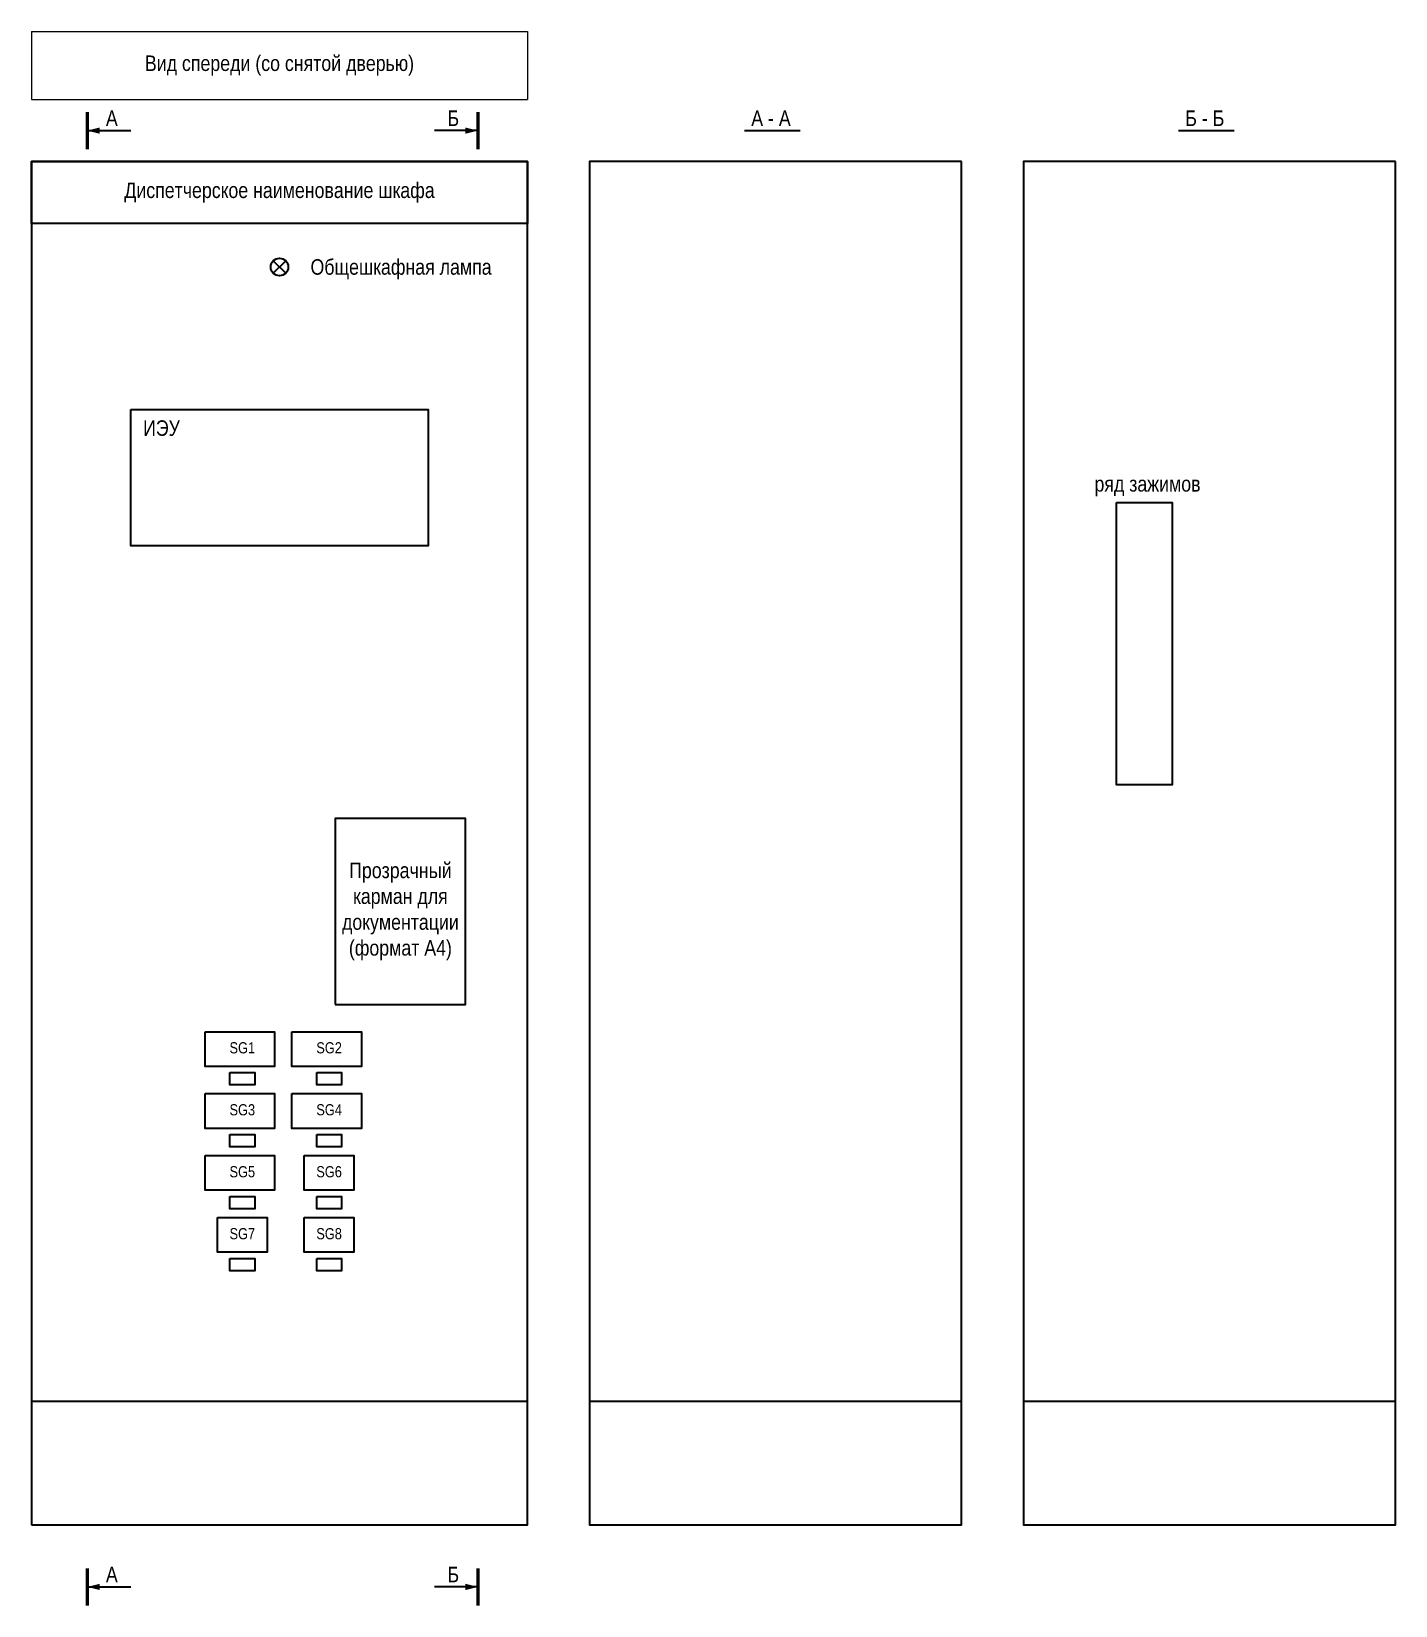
# Model space of a CAD drawing. Header units: millimetres. Extents: x 5769 to 10700, y 4225 to 6895.
# Drawn here: x 5958 to 6178, y 5415 to 5669 of the extents above; entities that cross this region are included whole.
import ezdxf
from ezdxf.enums import TextEntityAlignment as Align

# ---------------------------------------------------------------- set-up
doc = ezdxf.new("R2010")
doc.units = ezdxf.units.MM
doc.layers.add('Основная', color=7, linetype='Continuous', lineweight=30)
doc.layers.add('Толстая', color=7, linetype='Continuous', lineweight=53)
doc.styles.add('Narrow', font='ARIALN.TTF')
doc.styles.get("Standard").update_dxf_attribs({"font": 'ARIALN.TTF'})

msp = doc.modelspace()

# ---------------------------------------------------------------- texts
at = {"layer": 'Основная', "style": 'Narrow'}
for s, p in [('А', (5970, 5655)), ('Б', (6025.09, 5655)), ('А - А', (6074.09, 5655)), ('Б - Б', (6144.09, 5655)), ('Общешкафная лампа', (6003, 5631)), ('ИЭУ ', (5976, 5605)), ('А', (5970, 5420)), ('Б', (6025.09, 5420))]:
    msp.add_text(s, height=2.5, dxfattribs=at).set_placement(p, align=Align.MIDDLE_LEFT)
for s, height, p in [('ряд зажимов', 2.5, (6138, 5596)), ('SG1', 1.8, (5992, 5505)), ('SG2', 1.8, (6006, 5505)), ('SG3', 1.8, (5992, 5495)), ('SG4', 1.8, (6006, 5495)), ('SG5', 1.8, (5992, 5485)), ('SG6', 1.8, (6006, 5485)), ('SG7', 1.8, (5992, 5475)), ('SG8', 1.8, (6006, 5475))]:
    msp.add_text(s, height=height, dxfattribs=at).set_placement(p, align=Align.MIDDLE_CENTER)
at = {"layer": 'Основная', "char_height": 2.5, "attachment_point": 5, "style": 'Narrow'}
for s, insert, width in [('Диспетчерское наименование шкафа', (5998, 5643), 80), ('Прозрачный карман для документации (формат А4)', (6017.5, 5527), 21)]:
    msp.add_mtext(s, dxfattribs=dict(at, insert=insert, width=width))

# ---------------------------------------------------------------- blocks, each defined once
blk = doc.blocks.new('*T76')
at = {"layer": 'Defpoints', "color": 8, "linetype": 'ByBlock', "lineweight": 0, "transparency": 16777216}
for p, q in [((0, 0), (80, 0)), ((0, 0), (0, -11)), ((80, 0), (80, -11)), ((0, -11), (80, -11))]:
    blk.add_line(p, q, dxfattribs=at)
at = {"layer": 'Основная', "color": 0, "transparency": 16777216, "insert": (40, -5.5), "char_height": 2.5, "width": 78, "attachment_point": 5}
blk.add_mtext('Вид спереди (со снятой дверью) ', dxfattribs=at)

# ---------------------------------------------------------------- linework, layer by layer
at = {"layer": 'Основная', "ltscale": 100}
msp.add_line((5958, 5448), (6038, 5448), dxfattribs=at)
for points in [[(5967, 5653, 0, 1, 0), (5969, 5653, 0, 0, 0)], [(6030, 5653, 0, 1, 0), (6028, 5653, 0, 0, 0)], [(5967, 5418, 0, 1, 0), (5969, 5418, 0, 0, 0)], [(6030, 5418, 0, 1, 0), (6028, 5418, 0, 0, 0)]]:
    msp.add_lwpolyline(points, format="xyseb", dxfattribs=at)
for points in [[(5967, 5653), (5974, 5653)], [(6030, 5653), (6023, 5653)], [(6073, 5653), (6082, 5653)], [(6143, 5653), (6152, 5653)], [(5997, 5632), (5999, 5630)], [(5997, 5630), (5999, 5632)], [(6048, 5448), (6108, 5448)], [(6118, 5448), (6178, 5448)], [(5967, 5418), (5974, 5418)], [(6030, 5418), (6023, 5418)]]:
    msp.add_lwpolyline(points, dxfattribs=at)
at = {"layer": 'Основная'}
for points in [[(5958, 5428), (6038, 5428), (6038, 5648), (5958, 5648)], [(6108, 5648), (6048, 5648), (6048, 5428), (6108, 5428)], [(6178, 5648), (6118, 5648), (6118, 5428), (6178, 5428)], [(5974, 5608), (6022, 5608), (6022, 5586), (5974, 5586)], [(6133, 5593), (6142, 5593), (6142, 5547.43), (6133, 5547.43)], [(6007, 5512), (6028, 5512), (6028, 5542), (6007, 5542)], [(5990, 5501), (5994, 5501), (5994, 5499), (5990, 5499)], [(6004, 5501), (6008, 5501), (6008, 5499), (6004, 5499)], [(5990, 5491), (5994, 5491), (5994, 5489), (5990, 5489)], [(6004, 5491), (6008, 5491), (6008, 5489), (6004, 5489)], [(5990, 5481), (5994, 5481), (5994, 5479), (5990, 5479)], [(6004, 5481), (6008, 5481), (6008, 5479), (6004, 5479)], [(5990, 5471), (5994, 5471), (5994, 5469), (5990, 5469)], [(6004, 5471), (6008, 5471), (6008, 5469), (6004, 5469)]]:
    msp.add_lwpolyline(points, close=True, dxfattribs=at)
at = {"layer": 'Основная', "ltscale": 100}
msp.add_lwpolyline([(5958, 5648), (6038, 5648), (6038, 5638), (5958, 5638)], close=True, dxfattribs=at)
at = {"layer": 'Основная', "ltscale": 0.35}
for points in [[(5986, 5507.6), (5997.2, 5507.6), (5997.2, 5502), (5986, 5502)], [(6000, 5507.6), (6011.2, 5507.6), (6011.2, 5502), (6000, 5502)], [(5986, 5497.6), (5997.2, 5497.6), (5997.2, 5492), (5986, 5492)], [(6000, 5497.6), (6011.2, 5497.6), (6011.2, 5492), (6000, 5492)], [(5986, 5487.6), (5997.2, 5487.6), (5997.2, 5482), (5986, 5482)], [(6002, 5487.6), (6010, 5487.6), (6010, 5482), (6002, 5482)], [(5988, 5477.6), (5996, 5477.6), (5996, 5472), (5988, 5472)], [(6002, 5477.6), (6010, 5477.6), (6010, 5472), (6002, 5472)]]:
    msp.add_lwpolyline(points, close=True, dxfattribs=at)
msp.add_circle((5998, 5631), 1.41, dxfattribs=at)
at = {"layer": 'Толстая', "ltscale": 100}
for points in [[(5967, 5656), (5967, 5650)], [(6030, 5656), (6030, 5650)], [(5967, 5421), (5967, 5415)], [(6030, 5421), (6030, 5415)]]:
    msp.add_lwpolyline(points, dxfattribs=at)

# ---------------------------------------------------------------- block references
msp.add_blockref('*T76', (5958, 5669))

msp.set_redraw_order([(e.dxf.handle, doc.entitydb.next_handle()) for e in msp.query("TEXT MTEXT ATTDEF DIMENSION ARC_DIMENSION")])  # texts and dimensions are drawn at this point

doc.saveas('drawing.dxf')
